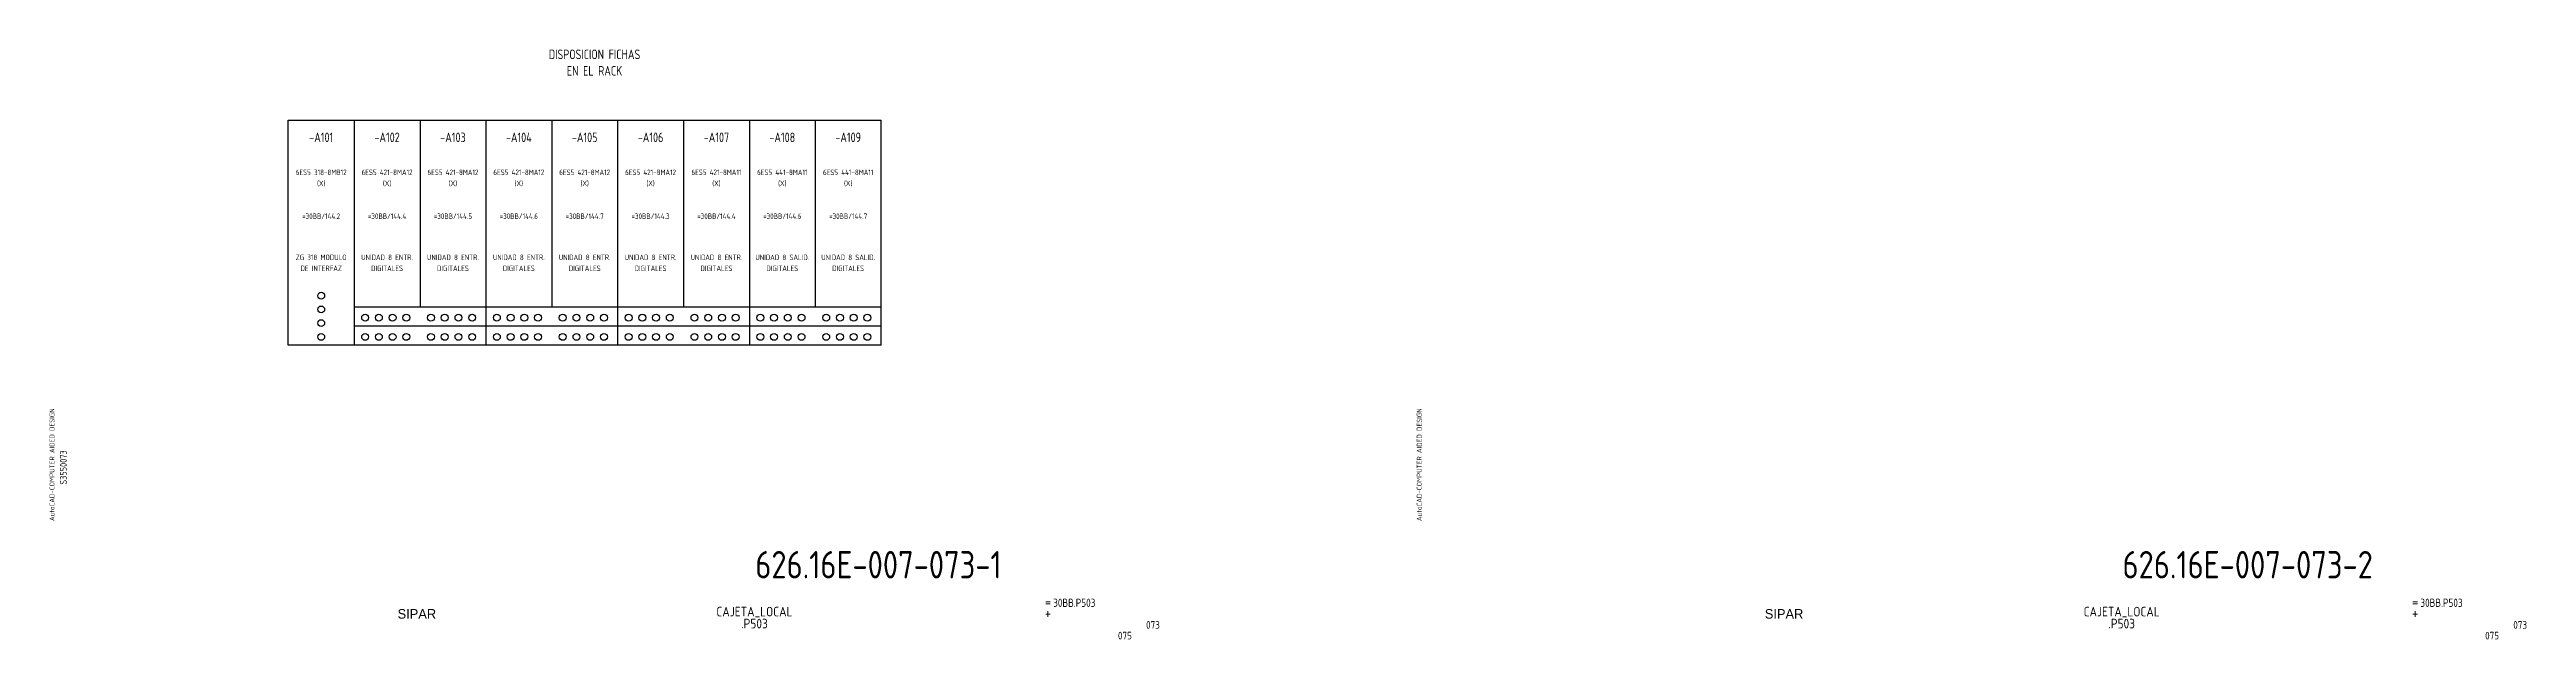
# Model space of a CAD drawing. Extents: x 10 to 912, y 6 to 221.
import ezdxf
from ezdxf.enums import TextEntityAlignment as Align

# ---------------------------------------------------------------- set-up
doc = ezdxf.new("R2010")
doc.units = 0
doc.header["$LTSCALE"] = 5
doc.header["$MEASUREMENT"] = 0
doc.layers.get('0').update_dxf_attribs({"linetype": 'CONTINUOUS'})
doc.layers.add('3', color=3, linetype='CONTINUOUS')
doc.layers.add('CART', color=7, linetype='CONTINUOUS')
doc.styles.add('DIN', font='DIN.shx', dxfattribs={"width": 0.85})
doc.styles.add('N', font='ROMANS', dxfattribs={"width": 0.85, "height": 3})
doc.styles.add('X', font='UNIV.SHX', dxfattribs={"height": 3.5})

msp = doc.modelspace()

# ---------------------------------------------------------------- linework, layer by layer
for p, q in [((120.65, 195), (120.65, 113)), ((144.65, 195), (144.65, 127)), ((168.65, 195), (168.65, 113)), ((192.65, 195), (192.65, 127)), ((216.65, 195), (216.65, 113)), ((240.65, 195), (240.65, 127)), ((264.65, 195), (264.65, 113)), ((288.65, 195), (288.65, 127)), ((120.65, 127), (312.65, 127)), ((168.65, 127), (312.65, 127)), ((120.65, 120), (312.65, 120)), ((168.65, 120), (312.65, 120))]:
    msp.add_line(p, q)
for centre in [(108.65, 131), (108.65, 126), (108.65, 121), (124.65, 123), (129.65, 123), (134.65, 123), (139.65, 123), (148.65, 123), (153.65, 123), (158.65, 123), (163.65, 123), (172.65, 123), (177.65, 123), (182.65, 123), (187.65, 123), (196.65, 123), (201.65, 123), (206.65, 123), (211.65, 123), (220.65, 123), (225.65, 123), (230.65, 123), (235.65, 123), (244.65, 123), (249.65, 123), (254.65, 123), (259.65, 123), (268.65, 123), (273.65, 123), (278.65, 123), (283.65, 123), (292.65, 123), (297.65, 123), (302.65, 123), (307.65, 123), (108.65, 116), (124.65, 116), (129.65, 116), (134.65, 116), (139.65, 116), (148.65, 116), (153.65, 116), (158.65, 116), (163.65, 116), (172.65, 116), (177.65, 116), (182.65, 116), (187.65, 116), (196.65, 116), (201.65, 116), (206.65, 116), (211.65, 116), (220.65, 116), (225.65, 116), (230.65, 116), (235.65, 116), (244.65, 116), (249.65, 116), (254.65, 116), (259.65, 116), (268.65, 116), (273.65, 116), (278.65, 116), (283.65, 116), (292.65, 116), (297.65, 116), (302.65, 116), (307.65, 116)]:
    msp.add_circle(centre, 1.25)
at = {"layer": '3'}
for p, q in [((96.65, 195), (312.65, 195)), ((96.65, 113), (96.65, 195)), ((144.65, 195), (312.65, 195)), ((312.65, 113), (312.65, 195)), ((312.65, 113), (96.65, 113)), ((312.65, 113), (144.65, 113))]:
    msp.add_line(p, q, dxfattribs=at)

# ---------------------------------------------------------------- texts
at = {"color": 3, "style": 'DIN', "width": 0.8}
for s, p in [('DISPOSICION FICHAS', (208.23, 217.27)), ('EN EL RACK', (208.23, 211.27))]:
    msp.add_text(s, height=3.5, dxfattribs=at).set_placement(p, align=Align.CENTER)
at = {"color": 1, "style": 'DIN', "width": 0.8}
for s, p in [('6ES5 318-8MB12', (108.65, 175)), ('(X)', (108.65, 171)), ('6ES5 421-8MA12', (132.65, 175)), ('(X)', (132.65, 171)), ('6ES5 421-8MA12', (156.65, 175)), ('(X)', (156.65, 171)), ('6ES5 421-8MA12', (180.65, 175)), ('(X)', (180.65, 171)), ('6ES5 421-8MA12', (204.65, 175)), ('(X)', (204.65, 171)), ('6ES5 421-8MA12', (228.65, 175)), ('(X)', (228.65, 171)), ('6ES5 421-8MA11', (252.65, 175)), ('(X)', (252.65, 171)), ('6ES5 441-8MA11', (276.65, 175)), ('(X)', (276.65, 171)), ('6ES5 441-8MA11', (300.65, 175)), ('(X)', (300.65, 171))]:
    msp.add_text(s, height=2, dxfattribs=at).set_placement(p, align=Align.CENTER)
at = {"color": 7, "style": 'DIN', "width": 0.8}
for s, p in [('=30BB/144.2', (108.65, 159)), ('=30BB/144.4', (132.65, 159)), ('=30BB/144.5', (156.65, 159)), ('=30BB/144.6', (180.65, 159)), ('=30BB/144.7', (204.65, 159)), ('=30BB/144.3', (228.65, 159)), ('=30BB/144.4', (252.65, 159)), ('=30BB/144.6', (276.65, 159)), ('=30BB/144.7', (300.65, 159)), ('ZG 318 MODULO', (108.65, 144)), ('DE INTERFAZ', (108.65, 140))]:
    msp.add_text(s, height=2, dxfattribs=at).set_placement(p, align=Align.CENTER)
at = {"style": 'DIN', "width": 0.8}
for s, p in [('UNIDAD 8 ENTR.', (132.65, 144)), ('UNIDAD 8 ENTR.', (156.65, 144)), ('UNIDAD 8 ENTR.', (180.65, 144)), ('UNIDAD 8 ENTR.', (204.65, 144)), ('UNIDAD 8 ENTR.', (228.65, 144)), ('UNIDAD 8 ENTR.', (252.65, 144)), ('UNIDAD 8 SALID.', (276.65, 144)), ('UNIDAD 8 SALID.', (300.65, 144)), ('DIGITALES', (132.65, 140)), ('DIGITALES', (156.65, 140)), ('DIGITALES', (180.65, 140)), ('DIGITALES', (204.65, 140)), ('DIGITALES', (228.65, 140)), ('DIGITALES', (252.65, 140)), ('DIGITALES', (276.65, 140)), ('DIGITALES', (300.65, 140))]:
    msp.add_text(s, height=2, dxfattribs=at).set_placement(p, align=Align.CENTER)
at = {"color": 2, "char_height": 10, "width": 111.0411, "attachment_point": 1, "style": 'DIN'}
for s, insert in [('626.16E-007-073-1', (266.79, 37.92)), ('626.16E-007-073-2', (764.93, 37.92))]:
    msp.add_mtext(s, dxfattribs=dict(at, insert=insert))
at = {"layer": '3', "style": 'DIN', "width": 0.8}
for s, p in [('-A101', (108.65, 187)), ('-A102', (132.65, 187)), ('-A103', (156.65, 187)), ('-A104', (180.65, 187)), ('-A105', (204.65, 187)), ('-A106', (228.65, 187)), ('-A107', (252.65, 187)), ('-A108', (276.65, 187)), ('-A109', (300.65, 187))]:
    msp.add_text(s, height=3.5, dxfattribs=at).set_placement(p, align=Align.CENTER)
at = {"layer": 'CART', "color": 1, "style": 'DIN', "width": 0.9}
for p in [(11.47, 48.84), (509.62, 48.84)]:
    msp.add_text('AutoCAD-COMPUTER AIDED DESIGN', height=1.8, rotation=90, dxfattribs=at).set_placement(p)
at = {"layer": 'CART', "color": 3, "style": 'N', "width": 0.85}
for s, p in [('=', (372.24, 17.91)), ('=', (870.39, 17.91)), ('+', (372.24, 13.87)), ('+', (870.39, 13.87))]:
    msp.add_text(s, height=2.5, dxfattribs=at).set_placement(p)
at = {"layer": 'CART', "color": 3, "style": 'DIN', "width": 0.9, "flags": 1}
msp.add_attdef('S3550073', text='', height=2.5, rotation=90, dxfattribs=at).set_placement((15.95, 68.38), align=Align.CENTER)
at = {"layer": 'CART', "color": 3, "style": 'DIN', "width": 0.85}
for p in [(375.33, 16.63), (873.48, 16.63)]:
    msp.add_attdef('30BB.P503', text='', height=3, dxfattribs=at).set_placement(p, align=Align.BOTTOM_LEFT)
at = {"layer": 'CART', "color": 6, "style": 'X', "flags": 1}
for p in [(143.5, 15), (641.64, 15)]:
    msp.add_attdef('SIPAR', text='', height=3.5, dxfattribs=at).set_placement(p, align=Align.MIDDLE)
at = {"layer": 'CART', "color": 2, "style": 'DIN', "width": 0.9, "flags": 1}
for tag, p in [('CAJETA_LOCAL', (266.5, 15.65)), ('.P503', (266.5, 11.45)), ('CAJETA_LOCAL', (764.64, 15.65)), ('.P503', (764.64, 11.45))]:
    msp.add_attdef(tag, text='', height=3.5, dxfattribs=at).set_placement(p, align=Align.MIDDLE)
for p in [(414.2, 9.56), (912.35, 9.56)]:
    msp.add_attdef('073', text='', height=2.8, dxfattribs=at).set_placement(p, align=Align.RIGHT)
at = {"layer": 'CART', "color": 7, "style": 'DIN', "width": 0.9, "flags": 1}
for p in [(398.93, 5.65), (897.07, 5.65)]:
    msp.add_attdef('075', p, '', height=2.8, dxfattribs=at)

doc.saveas('drawing.dxf')
